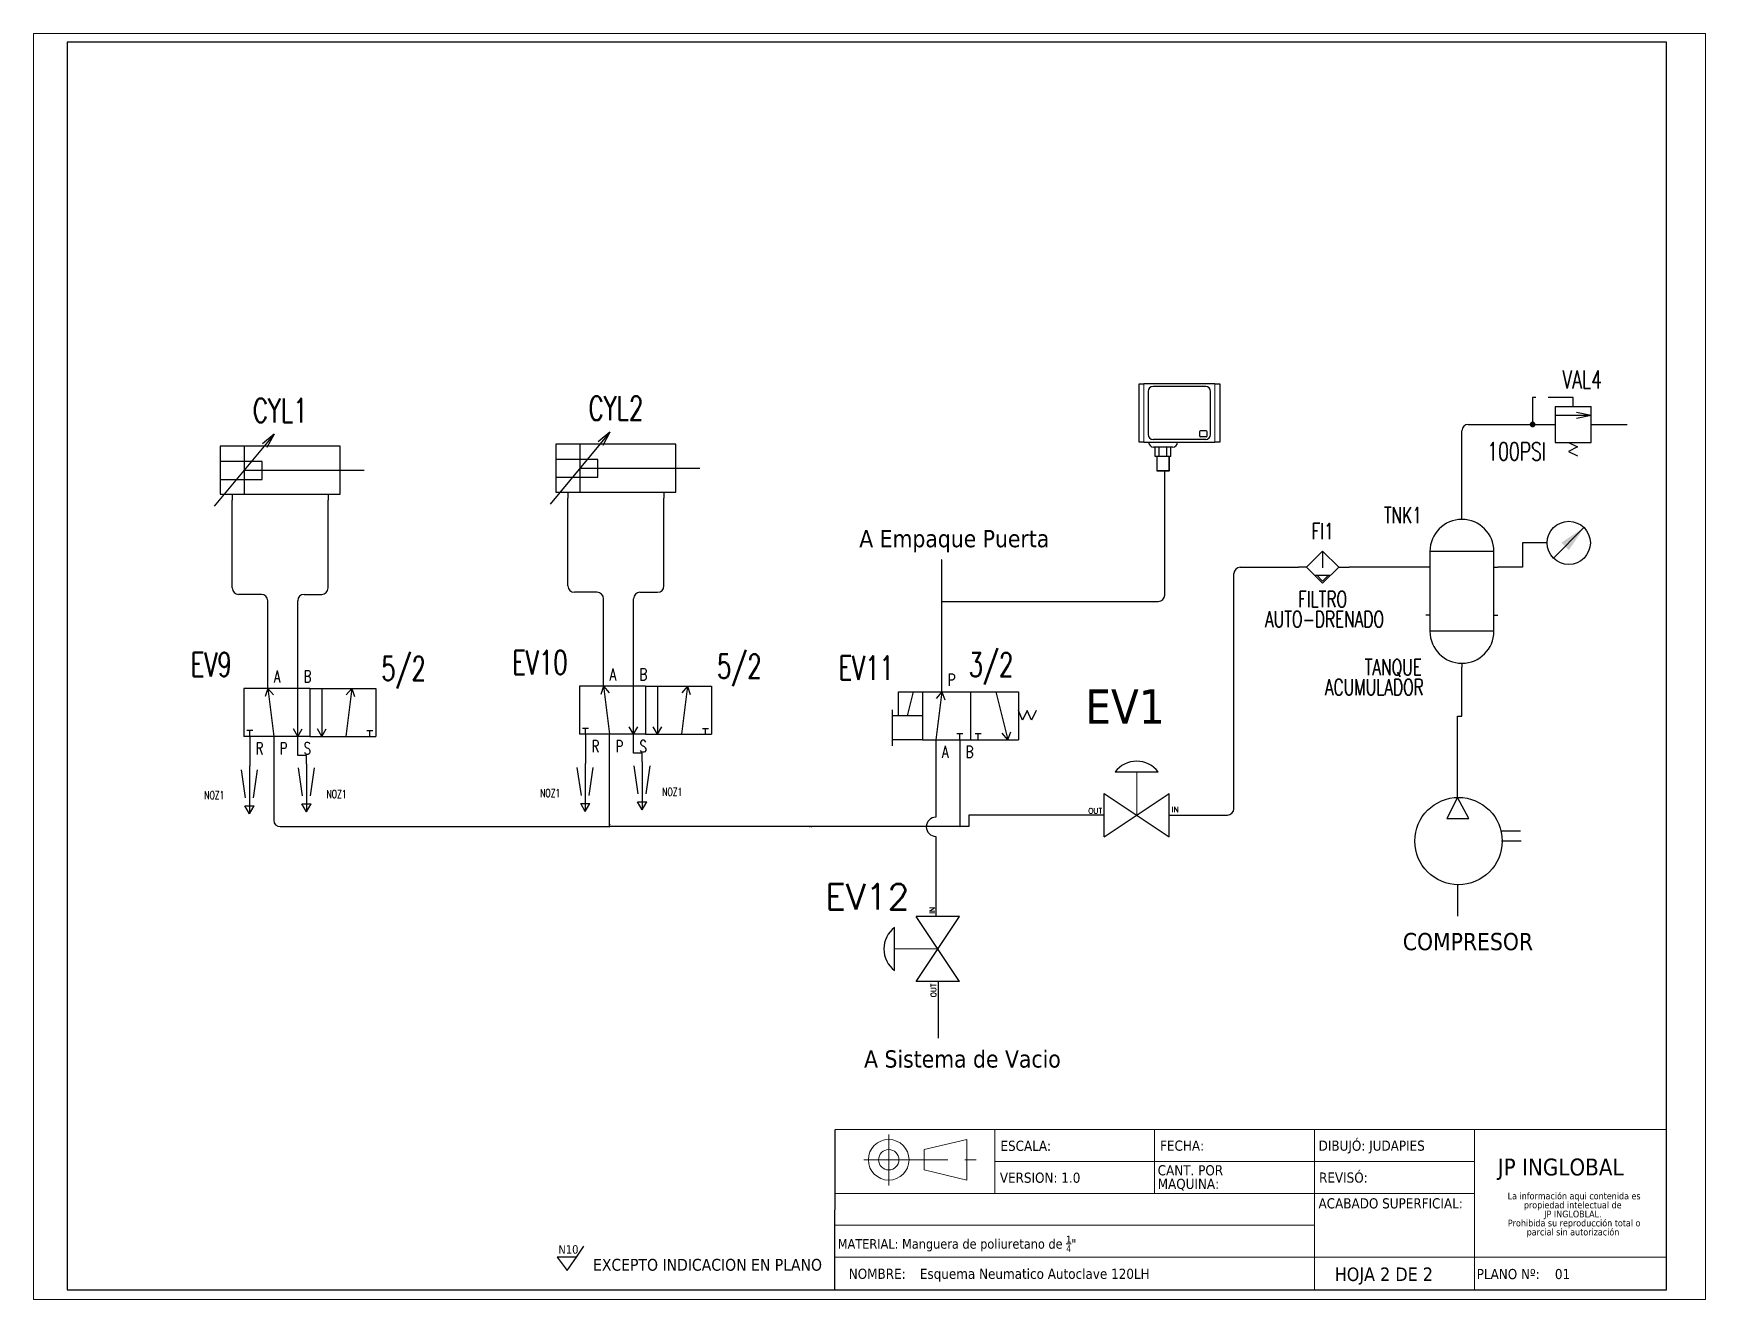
# Paper-space layout 'Layout1' of a CAD drawing. Header units: millimetres. Extents: x 0 to 257, y 1 to 195.
# The model-space entities are those that its viewports show. They can reach past a viewport. Long polylines and large blocks are cut down to what shows.
import ezdxf
from ezdxf.enums import TextEntityAlignment as Align

# ---------------------------------------------------------------- set-up
doc = ezdxf.new("R2010")
doc.units = ezdxf.units.MM
for name, pattern in [('CENTERX2', [20.32, 12.7, -2.54, 2.54, -2.54]), ('DASHED', [0.1875, 0.125, -0.0625]), ('PHANTOM', [12.7, 6.35, -1.27, 1.27, -1.27, 1.27, -1.27])]:
    doc.linetypes.add(name, pattern=pattern)
for name, color, linetype in [('CONTORNO', 179, 'Continuous'), ('DESC', 250, 'Continuous'), ('SYMS', 7, 'Continuous'), ('TAGS', 250, 'Continuous'), ('TERMS', 123, 'Continuous'), ('WIRENO', 250, 'Continuous'), ('WIRES', 7, 'Continuous')]:
    doc.layers.add(name, color=color, linetype=linetype)
doc.styles.add('SLDTEXTSTYLE0', font='tahoma.ttf')
doc.styles.add('SLDTEXTSTYLE1', font='tahomabd.ttf')
doc.styles.get("Standard").update_dxf_attribs({"font": 'tahoma.ttf'})
doc.styles.add('WD', font='romans.shx')

psp = doc.layouts.get("Layout1")

msp = doc.modelspace()

# ---------------------------------------------------------------- texts
at = {"attachment_point": 1}
for s, width, insert, char_height in [('\\A1;A Empaque Puerta', 37.3795, (138.83, 128.77), 2.7), ('\\A1;EV1', 4.8749, (174.15, 103.87), 5.4), ('\\A1;COMPRESOR', 35.722, (223.79, 65.78), 2.7), ('\\A1;A Sistema de Vacio', 35.722, (139.58, 47.43), 2.7)]:
    msp.add_mtext_dynamic_manual_height_columns(s, width=width, gutter_width=1, heights=[0], dxfattribs=dict(at, insert=insert, char_height=char_height))
at = {"insert": (133.47, 73.43), "char_height": 4, "attachment_point": 1, "style": 'WD'}
msp.add_mtext_dynamic_manual_height_columns('\\A1;EV12', width=4.8749, gutter_width=1, heights=[0], dxfattribs=at)
at = {"color": 7, "linetype": 'Continuous', "lineweight": 0, "attachment_point": 1, "style": 'SLDTEXTSTYLE0'}
for s, insert, char_height in [('ESCALA:', (160.9, 33.3), 1.587), ('FECHA:', (185.85, 33.32), 1.587), ('REVISÓ:', (210.7, 28.33), 1.587), ('VERSION: 1.0', (160.8, 28.31), 1.5875), ('\\A1;MATERIAL: Manguera de poliuretano de {\\H0.7x;\\S1/4;}"', (135.47, 18.43), 1.5), ('HOJA 2 DE 2', (213.16, 13.48), 2.1167), ('PLANO Nº:    01', (235.35, 13.25), 1.5875)]:
    msp.add_mtext(s, dxfattribs=dict(at, insert=insert, char_height=char_height))
at = {"color": 7, "linetype": 'Continuous', "lineweight": 0, "insert": (135.6, 13.29), "char_height": 1.5875, "width": 77.536, "attachment_point": 1, "style": 'SLDTEXTSTYLE0'}
msp.add_mtext('\\pi-4.7625,l6.35,t12.7;NOMBRE:^IEsquema Neumatico Autoclave 120LH', dxfattribs=at)
at = {"layer": 'CONTORNO', "color": 7, "style": 'SLDTEXTSTYLE0'}
for s, insert, char_height, attachment_point in [('DIBUJÓ: JUDAPIES', (210.63, 33.32), 1.5875, 1), ('ACABADO SUPERFICIAL:', (210.62, 24.3), 1.5875, 1), ('EXCEPTO INDICACION EN PLANO', (133, 14.83), 1.8521, 3)]:
    msp.add_mtext(s, dxfattribs=dict(at, insert=insert, char_height=char_height, attachment_point=attachment_point))
at = {"layer": 'CONTORNO', "attachment_point": 1}
for s, insert, char_height, style in [('JP INGLOBAL', (238.63, 30.51), 2.6458, 'SLDTEXTSTYLE1'), ('N10', (91.78, 16.96), 1.323, 'SLDTEXTSTYLE0')]:
    msp.add_mtext(s, dxfattribs=dict(at, insert=insert, char_height=char_height, style=style))

# ---------------------------------------------------------------- blocks, each defined once
blk = doc.blocks.new('SW_NOTE_2')
at = {"layer": 'CONTORNO', "color": 0, "char_height": 1.0583, "attachment_point": 2, "style": 'SLDTEXTSTYLE0'}
for s, insert in [('La información aqui contenida es ', (10.29, 1.34)), ('propiedad intelectual de', (10.08, -0.07)), ('JP INGLOBLAL.', (10.1, -1.48)), ('Prohibida su reproducción total o ', (10.3, -2.89)), ('parcial sin autorización', (10.12, -4.3))]:
    blk.add_mtext(s, dxfattribs=dict(at, insert=insert))
blk = doc.blocks.new('SW_NOTE_4')
at = {"color": 0, "linetype": 'Continuous', "lineweight": 0, "char_height": 1.587, "attachment_point": 1, "style": 'SLDTEXTSTYLE0'}
for s, insert in [('CANT. POR ', (0, 2.02)), ('MAQUINA:', (0, -0.1))]:
    blk.add_mtext(s, dxfattribs=dict(at, insert=insert))
blk = doc.blocks.new('VVL1_5WAY_2POS')
for p, q in [((0.2187, 0), (-0.125, 0)), ((-0.125, 0), (-0.125, -0.25)), ((0, 0), (-0.0144, -0.0426)), ((0, 0), (0.0312, -0.25)), ((0, 0), (0.0297, -0.0338)), ((0.2187, 0), (0.5625, 0)), ((0.1562, -0.25), (0.1562, 0)), ((0.2187, 0), (0.2187, -0.25)), ((0.2812, 0), (0.2812, -0.25)), ((0.4375, 0), (0.4062, -0.25)), ((0.4375, 0), (0.4078, -0.0338)), ((0.4375, 0), (0.4519, -0.0426)), ((0.5625, 0), (0.5625, -0.25)), ((0.2187, -0.25), (-0.125, -0.25)), ((-0.0783, -0.219), (-0.1092, -0.219)), ((-0.0938, -0.25), (-0.0938, -0.219)), ((0.1562, -0.25), (0.1343, -0.2107)), ((0.1562, -0.25), (0.1793, -0.2114)), ((0.2187, -0.25), (0.5625, -0.25)), ((0.2812, -0.25), (0.2593, -0.2107)), ((0.2812, -0.25), (0.3043, -0.2114)), ((0.5158, -0.219), (0.5467, -0.219)), ((0.5312, -0.25), (0.5312, -0.219))]:
    blk.add_line(p, q)
at = {"style": 'WD', "width": 0.7}
for tag, p, height in [('DESC1', (0.75, 0.5), 0.125), ('DESC2', (0.75, 0.3438), 0.125), ('DESC3', (0.75, 0.1875), 0.125), ('TERM01', (0.0312, 0.0312), 0.0625), ('TERM02', (0.1875, 0.0312), 0.0625), ('TERM03', (0.3125, 0.0312), 0.0625), ('TERM04', (0.4688, 0.0312), 0.0625), ('WDTAGALT', (0.75, 0.0312), 0.125), ('TERM05', (-0.0625, -0.3438), 0.0625), ('TERM06', (0.0625, -0.3438), 0.0625), ('TERM07', (0.1875, -0.3438), 0.0625), ('TERM08', (0.3125, -0.3438), 0.0625), ('TERM09', (0.4375, -0.3438), 0.0625), ('TERM10', (0.5625, -0.3438), 0.0625)]:
    blk.add_attdef(tag, p, '', height=height, dxfattribs=at)
for tag, p in [('INST', (-0.1875, 0.375)), ('LOC', (-0.1875, 0.2187)), ('TAG1', (-0.1875, 0.0625)), ('RATING1', (-0.1875, -0.4375))]:
    blk.add_attdef(tag, text='', height=0.125, dxfattribs=at).set_placement(p, align=Align.RIGHT)
at = {"style": 'WD'}
for tag, p, height, flags in [('X2TERM01', (0, 0), 0.005, 1), ('WDTYPE', (0.0625, 0.0625), 0.01, 1), ('X2TERM02', (0.1562, 0), 0.005, 1), ('X2TERM03', (0.2812, 0), 0.005, 1), ('X2TERM04', (0.4375, 0), 0.005, 1), ('WDBLKNAM', (0.499, -0.0625), 0.01, 9), ('FAMILY', (0.5, -0.0938), 0.005, 9), ('X8TERM05', (-0.0938, -0.25), 0.005, 1), ('X8TERM06', (0.0312, -0.25), 0.005, 1), ('X8TERM07', (0.1562, -0.25), 0.005, 1), ('X8TERM08', (0.2812, -0.25), 0.005, 1), ('X8TERM09', (0.4062, -0.25), 0.005, 1), ('X8TERM10', (0.5312, -0.25), 0.005, 1)]:
    blk.add_attdef(tag, p, '', height=height, dxfattribs=dict(at, flags=flags))
at = {"linetype": 'Continuous', "style": 'WD', "flags": 9}
for tag, p in [('CAT', (0.5, -0.125)), ('MFG', (0.5, -0.1562)), ('ASSYCODE', (0.5, -0.1875))]:
    blk.add_attdef(tag, p, '', height=0.005, dxfattribs=at)
at = {"style": 'WD'}
blk.add_attdef('XREF', (0.5625, -0.4375), '', height=0.0625, dxfattribs=at)
blk = doc.blocks.new('VCY1_DBL_VAR_CUSH')
for p, q in [((0.2185, 0.3438), (-0.0935, -0.0313)), ((0.5625, 0.2812), (-0.0625, 0.2812)), ((-0.0625, 0.2812), (-0.0625, 0.0312)), ((0.0625, 0.2812), (0.0625, 0.0312)), ((0.2185, 0.3438), (0.1579, 0.2947)), ((0.2185, 0.3438), (0.1813, 0.2752)), ((0.5625, 0.0312), (0.5625, 0.2812)), ((0.156, 0.2027), (-0.0625, 0.2027)), ((0.156, 0.1092), (0.156, 0.2027)), ((-0.0625, 0.1092), (0.156, 0.1092)), ((0.0625, 0.1562), (0.6875, 0.1562)), ((-0.0625, 0.0312), (0.5625, 0.0312)), ((0, 0.0312), (0, 0)), ((0.5, 0.0312), (0.5, 0))]:
    blk.add_line(p, q)
at = {"style": 'WD', "width": 0.7}
for tag, p in [('INST', (0.25, 0.7188)), ('LOC', (0.25, 0.5625)), ('TAG1', (0.25, 0.4062))]:
    blk.add_attdef(tag, text='', height=0.125, dxfattribs=at).set_placement(p, align=Align.CENTER)
for tag, p in [('DESC1', (-0.1562, 0.1562)), ('DESC2', (-0.1562, 0)), ('DESC3', (-0.1562, -0.1562)), ('WDTAGALT', (-0.1562, -0.3125))]:
    blk.add_attdef(tag, text='', height=0.125, dxfattribs=at).set_placement(p, align=Align.RIGHT)
at = {"style": 'WD'}
for tag, p, height, flags in [('WDBLKNAM', (0.3796, 0.2812), 0.01, 9), ('FAMILY', (0.3965, 0.2511), 0.01, 9), ('X8TERM01', (0, 0), 0.005, 1), ('WDTYPE', (0.0625, 0.0625), 0.01, 1), ('X8TERM02', (0.5, 0), 0.005, 1)]:
    blk.add_attdef(tag, p, '', height=height, dxfattribs=dict(at, flags=flags))
blk.add_attdef('XREF', (0.6562, 0.2188), '', height=0.0625, dxfattribs=at)
at = {"linetype": 'Continuous', "style": 'WD', "flags": 9}
for tag, p in [('ASSYCODE', (0.4218, 0.1701)), ('MFG', (0.4196, 0.1875)), ('CAT', (0.4215, 0.2069))]:
    blk.add_attdef(tag, text='', height=0.01, dxfattribs=at).set_placement(p, align=Align.CENTER)
at = {"style": 'WD', "width": 0.7}
for tag, p, height in [('RATING1', (0.6875, 0), 0.125), ('TERM01', (0.0312, -0.0938), 0.0625), ('TERM02', (0.5312, -0.0938), 0.0625)]:
    blk.add_attdef(tag, p, '', height=height, dxfattribs=at)
blk = doc.blocks.new('VNZ1_NOZEL')
for p, q in [((0, 0), (0, -0.75)), ((-0.062, -0.5), (-0.125, -0.062)), ((0.062, -0.5), (0.125, -0.062)), ((-0.072, -0.625), (0.072, -0.625)), ((0, -0.75), (-0.072, -0.625)), ((0, -0.75), (0.072, -0.625))]:
    blk.add_line(p, q)
at = {"style": 'WD'}
for tag, p, height, flags in [('X2TERM01', (0, 0), 0.005, 1), ('WDTYPE', (0.062, 0.062), 0.01, 1), ('WDBLKNAM', (-0.22, -0.563), 0.01, 9), ('FAMILY', (-0.219, -0.594), 0.01, 9)]:
    blk.add_attdef(tag, p, '', height=height, dxfattribs=dict(at, flags=flags))
at = {"style": 'WD', "width": 0.7}
for tag, p, height in [('TERM01', (0.031, 0.031), 0.0625), ('INST', (0.312, -0.219), 0.125), ('LOC', (0.312, -0.375), 0.125), ('TAG1', (0.312, -0.531), 0.125), ('RATING1', (0.094, -0.875), 0.125)]:
    blk.add_attdef(tag, p, '', height=height, dxfattribs=at)
for tag, p in [('DESC1', (-0.281, -0.219)), ('DESC2', (-0.267, -0.375)), ('DESC3', (-0.267, -0.531)), ('WDTAGALT', (-0.267, -0.688))]:
    blk.add_attdef(tag, text='', height=0.125, dxfattribs=at).set_placement(p, align=Align.RIGHT)
at = {"linetype": 'Continuous', "style": 'WD', "flags": 9}
for tag, p in [('ASSYCODE', (-0.219, -0.688)), ('CAT', (-0.219, -0.625)), ('MFG', (-0.219, -0.656))]:
    blk.add_attdef(tag, p, '', height=0.01, dxfattribs=at)
at = {"style": 'WD'}
blk.add_attdef('XREF', (0.156, -0.688), '', height=0.0625, dxfattribs=at)
blk = doc.blocks.new('HTK1_AIR_TNK')
for p, q in [((0, 1.125), (0, 1.156)), ((-0.25, 0.875), (0.25, 0.875)), ((-0.25, 0.874), (-0.25, 0.25)), ((0.25, 0.25), (0.25, 0.874)), ((-0.25, 0.75), (-0.281, 0.75)), ((0.25, 0.75), (0.281, 0.75)), ((-0.25, 0.375), (-0.281, 0.375)), ((0.25, 0.375), (0.281, 0.375)), ((0.25, 0.25), (-0.25, 0.25)), ((0, 0), (0, -0.031))]:
    blk.add_line(p, q)
for centre, start, end in [((0, 0.874), 0, 180), ((0, 0.25), 180, 360)]:
    blk.add_arc(centre, 0.25, start, end)
at = {"style": 'WD', "width": 0.7}
for tag, height, p in [('INST', 0.125, (-0.312, 1.406)), ('LOC', 0.125, (-0.312, 1.25)), ('TAG1', 0.125, (-0.312, 1.094)), ('TERM06', 0.0625, (-0.312, 0.781)), ('TERM05', 0.0625, (-0.312, 0.406)), ('DESC1', 0.125, (-0.312, -0.094)), ('DESC2', 0.125, (-0.298, -0.25)), ('DESC3', 0.125, (-0.298, -0.406)), ('WDTAGALT', 0.125, (-0.298, -0.562))]:
    blk.add_attdef(tag, text='', height=height, dxfattribs=at).set_placement(p, align=Align.RIGHT)
for tag, p, height in [('TERM01', (0.031, 1.156), 0.0625), ('TERM02', (0.312, 0.781), 0.0625), ('TERM03', (0.312, 0.406), 0.0625), ('RATING1', (0.312, 0.094), 0.125), ('TERM04', (0.031, -0.094), 0.0625)]:
    blk.add_attdef(tag, p, '', height=height, dxfattribs=at)
at = {"style": 'WD'}
for tag, p, height, flags in [('X2TERM01', (0, 1.156), 0.005, 1), ('X4TERM06', (-0.281, 0.75), 0.005, 1), ('X1TERM02', (0.281, 0.75), 0.005, 1), ('X4TERM05', (-0.281, 0.375), 0.005, 1), ('X1TERM03', (0.281, 0.375), 0.005, 1), ('WDTYPE', (0.062, 0.062), 0.01, 1), ('WDBLKNAM', (0.33, 0), 0.01, 9), ('X8TERM04', (0, -0.031), 0.005, 1), ('FAMILY', (0.332, -0.018), 0.01, 9)]:
    blk.add_attdef(tag, p, '', height=height, dxfattribs=dict(at, flags=flags))
blk.add_attdef('XREF', (0.469, 0), '', height=0.0625, dxfattribs=at)
at = {"linetype": 'Continuous', "style": 'WD', "flags": 9}
for tag, p in [('ASSYCODE', (0.357, -0.099)), ('MFG', (0.355, -0.082)), ('CAT', (0.357, -0.062))]:
    blk.add_attdef(tag, text='', height=0.01, dxfattribs=at).set_placement(p, align=Align.CENTER)
blk = doc.blocks.new('COMPRESOR')
at = {"layer": 'WIRENO'}
for p, q in [((210.79, 124.1), (210.79, 129.04)), ((210.78, 124.02), (209.09, 120.74)), ((212.57, 120.74), (210.78, 124.02)), ((210.78, 124.02), (210.78, 124.02)), ((209.09, 120.74), (212.57, 120.74)), ((217.51, 118.82), (220.61, 118.82)), ((217.65, 117.24), (220.74, 117.24)), ((210.86, 105.46), (210.86, 110.4))]:
    blk.add_line(p, q, dxfattribs=at)
blk.add_circle((210.94, 117.2), 6.82, dxfattribs=at)
blk = doc.blocks.new('HME1_PRESS_M')
blk.add_line((0.0361, -0.0879), (0.2129, 0.0889))
blk.add_circle((0.125, 0), 0.125)
blk.add_solid([(0.0821, 0.0015), (0.1255, -0.0419), (0.2129, 0.0889)])
at = {"style": 'WD', "width": 0.7}
for tag, p in [('INST', (0.125, 0.5)), ('LOC', (0.125, 0.3438)), ('TAG1', (0.125, 0.1875)), ('DESC1', (0.125, -0.3438)), ('DESC2', (0.125, -0.5)), ('DESC3', (0.125, -0.6562)), ('WDTAGALT', (0.125, -0.8125))]:
    blk.add_attdef(tag, text='', height=0.125, dxfattribs=at).set_placement(p, align=Align.CENTER)
blk.add_attdef('TERM01', text='', height=0.0625, dxfattribs=at).set_placement((-0.0322, 0.0313), align=Align.RIGHT)
at = {"style": 'WD'}
for tag, p, height, flags in [('X4TERM01', (0, 0), 0.005, 1), ('WDTYPE', (0.0625, 0.0625), 0.01, 1), ('WDBLKNAM', (0.1342, 0.0008), 0.01, 9), ('X1TERM02', (0.248, 0), 0.005, 1), ('FAMILY', (0.1303, -0.0348), 0.01, 9)]:
    blk.add_attdef(tag, p, '', height=height, dxfattribs=dict(at, flags=flags))
at = {"style": 'WD', "width": 0.7}
for tag, p, height in [('TERM02', (0.2803, 0.0313), 0.0625), ('RATING1', (0.2812, -0.1875), 0.125)]:
    blk.add_attdef(tag, p, '', height=height, dxfattribs=at)
at = {"style": 'WD'}
blk.add_attdef('XREF', text='', height=0.0625, dxfattribs=at).set_placement((-0.0312, -0.125), align=Align.RIGHT)
at = {"linetype": 'Continuous', "style": 'WD', "flags": 9}
for tag, p in [('MFG', (0.1283, -0.0855)), ('ASSYCODE', (0.1305, -0.1028)), ('CAT', (0.1303, -0.066))]:
    blk.add_attdef(tag, p, '', height=0.01, dxfattribs=at)
blk = doc.blocks.new('WDDOT')
for radius in [0.03, 0.0187, 0.00929]:
    blk.add_circle((0, 0), radius)
blk = doc.blocks.new('VVL1_3WAY_NC_SOL_SPG_RTRN')
for p, q in [((-0.2263, 0), (-0.1013, 0)), ((-0.2263, -0.125), (-0.2263, 0)), ((-0.1785, -0.125), (-0.1473, 0)), ((-0.1013, 0), (0.3987, 0)), ((-0.1013, 0), (-0.1013, -0.25)), ((0, 0), (-0.0312, -0.25)), ((0, 0), (-0.029, -0.0344)), ((0, 0), (0.0153, -0.0423)), ((0.1487, 0), (0.1487, -0.25)), ((0.2812, 0), (0.3438, -0.25)), ((0.3987, 0), (0.3987, -0.25)), ((-0.2573, -0.2815), (-0.2573, -0.094)), ((-0.1013, -0.125), (-0.2573, -0.125)), ((0.4205, -0.1475), (0.3987, -0.098)), ((0.4449, -0.098), (0.4205, -0.1475)), ((0.4674, -0.1471), (0.4449, -0.098)), ((0.4914, -0.098), (0.4674, -0.1471)), ((-0.1013, -0.25), (-0.2573, -0.25)), ((-0.1013, -0.25), (0.3987, -0.25)), ((0.1092, -0.219), (0.0783, -0.219)), ((0.0938, -0.25), (0.0938, -0.219)), ((0.2046, -0.219), (0.1736, -0.219)), ((0.1891, -0.25), (0.1891, -0.219)), ((0.3438, -0.25), (0.3148, -0.2156)), ((0.3438, -0.25), (0.3591, -0.2077))]:
    blk.add_line(p, q)
at = {"style": 'WD', "width": 0.7}
for tag, p, height in [('DESC1', (0.5938, 0.5312), 0.125), ('DESC2', (0.5938, 0.375), 0.125), ('DESC3', (0.5938, 0.2188), 0.125), ('WDTAGALT', (0.5938, 0.0625), 0.125), ('TERM01', (0.0312, 0.0312), 0.0625), ('TERM02', (0.3125, 0.0312), 0.0625), ('TERM08', (0.5312, -0.1562), 0.0625), ('RATING1', (0.6562, -0.3125), 0.125), ('TERM03', (0, -0.3438), 0.0625), ('TERM04', (0.125, -0.3438), 0.0625), ('TERM05', (0.2188, -0.3438), 0.0625), ('TERM06', (0.375, -0.3438), 0.0625)]:
    blk.add_attdef(tag, p, '', height=height, dxfattribs=at)
for tag, height, p in [('INST', 0.125, (-0.25, 0.375)), ('LOC', 0.125, (-0.25, 0.2188)), ('TAG1', 0.125, (-0.25, 0.0625)), ('TERM07', 0.0625, (-0.3125, -0.1562))]:
    blk.add_attdef(tag, text='', height=height, dxfattribs=at).set_placement(p, align=Align.RIGHT)
at = {"style": 'WD'}
for tag, p, height, flags in [('X2TERM01', (0, 0), 0.005, 1), ('WDTYPE', (0.0625, 0.0625), 0.01, 1), ('X2TERM02', (0.2812, 0), 0.005, 1), ('WDBLKNAM', (-0.0635, -0.0312), 0.01, 9), ('FAMILY', (-0.0625, -0.0625), 0.01, 9), ('X8TERM03', (-0.0312, -0.25), 0.005, 1), ('X8TERM04', (0.0938, -0.25), 0.005, 1), ('X8TERM05', (0.1875, -0.25), 0.005, 1), ('X8TERM06', (0.3438, -0.25), 0.005, 1)]:
    blk.add_attdef(tag, p, '', height=height, dxfattribs=dict(at, flags=flags))
at = {"linetype": 'Continuous', "style": 'WD', "flags": 9}
for tag, p in [('CAT', (-0.0625, -0.0938)), ('ASSYCODE', (-0.0625, -0.1562)), ('MFG', (-0.0625, -0.125))]:
    blk.add_attdef(tag, p, '', height=0.01, dxfattribs=at)
at = {"style": 'WD'}
blk.add_attdef('XREF', text='', height=0.0625, dxfattribs=at).set_placement((-0.0938, -0.375), align=Align.RIGHT)
blk = doc.blocks.new('HGVA1_DIAPHRAGM_VALVE2')
at = {"color": 7, "linetype": 'Continuous', "lineweight": 0, "ltscale": 3.2258}
for p, q in [((-0.25, 0.5), (0.25, 0.5)), ((0, 0), (0, 0.5))]:
    blk.add_line(p, q, dxfattribs=at)
for p, q in [((-0.375, -0.25), (-0.375, 0.25)), ((-0.375, -0.25), (0.375, 0.25)), ((-0.375, 0.25), (0.375, -0.25)), ((0.375, -0.25), (0.375, 0.25))]:
    blk.add_line(p, q)
at = {"ltscale": 25.4, "flags": 128}
blk.add_lwpolyline([(0.25, 0.5, 0.5), (-0.25, 0.5)], format="xyb", close=True, dxfattribs=at)
at = {"style": 'WD', "flags": 1}
for tag, p in [('INST', (-0.469, 0.748)), ('LOC', (-0.469, 0.587)), ('TAG1', (-0.469, 0.378))]:
    blk.add_attdef(tag, text='', height=0.125, dxfattribs=at).set_placement(p, align=Align.RIGHT)
at = {"style": 'WD'}
blk.add_attdef('XREF', text='', height=0.0625, rotation=0.0625, dxfattribs=at).set_placement((0.518, 0.271), align=Align.TOP_CENTER)
blk.add_attdef('TERM01', text='', height=0.0625, dxfattribs=at).set_placement((-0.399, 0.018), align=Align.RIGHT)
for tag, p, height in [('X4TERM01', (-0.375, 0), 0.005), ('X1TERM02', (0.375, 0), 0.005), ('TERM02', (0.406, 0.036), 0.0625), ('RATING1', (0.388, -0.162), 0.125), ('DESC1', (0.388, -0.378), 0.125), ('DESC2', (0.388, -0.562), 0.125), ('DESC3', (0.388, -0.752), 0.125), ('WDTAGALT', (0.388, -0.907), 0.125)]:
    blk.add_attdef(tag, p, '', height=height, dxfattribs=at)
at = {"style": 'WD', "flags": 1}
for tag, p in [('WDTYPE', (-0.154, -0.127)), ('FAMILY', (-0.143, -0.17)), ('CAT', (-0.143, -0.215)), ('MFG', (-0.141, -0.246)), ('ASSYCODE', (-0.113, -0.275))]:
    blk.add_attdef(tag, text='', height=0.01, dxfattribs=at).set_placement(p, align=Align.CENTER)
blk = doc.blocks.new('HFI1_AUTO_DRAIN')
for p, q in [((0.062, 0), (0, 0)), ((0.062, 0), (0.187, -0.125)), ((0.187, 0.125), (0.062, 0)), ((0.313, 0), (0.187, 0.125)), ((0.313, 0), (0.375, 0)), ((0.125, -0.063), (0.25, -0.063)), ((0.141, -0.063), (0.187, -0.109)), ((0.187, -0.125), (0.313, 0)), ((0.187, -0.109), (0.234, -0.063))]:
    blk.add_line(p, q)
at = {"linetype": 'DASHED'}
blk.add_line((0.187, 0.125), (0.187, -0.063), dxfattribs=at)
at = {"style": 'WD', "width": 0.7}
for tag, p in [('INST', (0.182, 0.531)), ('LOC', (0.182, 0.375)), ('TAG1', (0.187, 0.219)), ('DESC1', (0.187, -0.313)), ('DESC2', (0.202, -0.469)), ('DESC3', (0.202, -0.625)), ('WDTAGALT', (0.202, -0.781))]:
    blk.add_attdef(tag, text='', height=0.125, dxfattribs=at).set_placement(p, align=Align.CENTER)
blk.add_attdef('TERM01', text='', height=0.0625, dxfattribs=at).set_placement((0.031, 0.031), align=Align.RIGHT)
at = {"style": 'WD'}
for tag, p, height, flags in [('X4TERM01', (0, 0), 0.005, 1), ('WDBLKNAM', (0.177, 0.063), 0.01, 9), ('FAMILY', (0.176, 0.044), 0.01, 9), ('X1TERM02', (0.375, 0), 0.005, 1)]:
    blk.add_attdef(tag, p, '', height=height, dxfattribs=dict(at, flags=flags))
at = {"flags": 1}
blk.add_attdef('WDTYPE', (0.062, 0.062), '', height=0.01, dxfattribs=at)
at = {"linetype": 'Continuous', "style": 'WD', "flags": 9}
for tag, p in [('CAT', (0.201, 0)), ('ASSYCODE', (0.201, -0.037)), ('MFG', (0.199, -0.019))]:
    blk.add_attdef(tag, text='', height=0.01, dxfattribs=at).set_placement(p, align=Align.CENTER)
at = {"style": 'WD', "width": 0.7}
for tag, p, height in [('TERM02', (0.343, 0.031), 0.0625), ('RATING1', (0.344, -0.156), 0.125)]:
    blk.add_attdef(tag, p, '', height=height, dxfattribs=at)
blk.add_attdef('XREF', text='', height=0.0625).set_placement((0.062, -0.125), align=Align.RIGHT)
blk = doc.blocks.new('HVL1_V_MAX_PRESS')
at = {"linetype": 'DASHED'}
for p, q in [((0.2107, 0.1406), (0, 0.1406)), ((0, 0.1406), (0, 0)), ((0.2107, 0.094), (0.2107, 0.1406))]:
    blk.add_line(p, q, dxfattribs=at)
for p, q in [((0.117, 0.094), (0.117, -0.0935)), ((0.117, 0.094), (0.3045, 0.094)), ((0.3045, -0.0935), (0.3045, 0.094)), ((0, 0), (0.117, 0)), ((0.3047, 0.0469), (0.2282, 0.0621)), ((0.3047, 0.0469), (0.2282, 0.0317)), ((0.3045, 0), (0.492, 0)), ((0.117, -0.0935), (0.3045, -0.0935)), ((0.1875, -0.0938), (0.2344, -0.1174)), ((0.2344, -0.1174), (0.1875, -0.1406)), ((0.1875, -0.1406), (0.2344, -0.1643))]:
    blk.add_line(p, q)
at = {"const_width": 0.015}
blk.add_lwpolyline([(-0.0075, 0, 1), (0.0075, 0, 1)], format="xyb", close=True, dxfattribs=at)
blk.add_lwpolyline([(0.3047, 0.0469), (0.1172, 0.0469), (0.1172, 0.0469)])
at = {"style": 'WD', "width": 0.7}
for tag, height, p in [('INST', 0.0938, (0.2578, 0.4219)), ('LOC', 0.0938, (0.2578, 0.3047)), ('TAG1', 0.0938, (0.2578, 0.1875)), ('TERM03', 0.0469, (0.2109, -0.2344))]:
    blk.add_attdef(tag, text='', height=height, dxfattribs=at).set_placement(p, align=Align.CENTER)
blk.add_attdef('XREF', text='', height=0.0625).set_placement((-0.0258, 0.1499), align=Align.RIGHT)
for tag, height, p in [('TERM01', 0.0469, (-0.0234, 0.0234)), ('DESC1', 0.0938, (0.0703, -0.1875)), ('DESC2', 0.0938, (0.0703, -0.3047)), ('DESC3', 0.0938, (0.0703, -0.4219)), ('WDTAGALT', 0.0938, (0.0701, -0.5461))]:
    blk.add_attdef(tag, text='', height=height, dxfattribs=at).set_placement(p, align=Align.RIGHT)
at = {"style": 'WD'}
for tag, p, height, flags in [('X4TERM01', (0, 0), 0.00375, 1), ('X1TERM02', (0.4922, 0), 0.00375, 1), ('WDBLKNAM', (0.3982, -0.194), 0.0075, 9), ('FAMILY', (0.3984, -0.2109), 0.0075, 9)]:
    blk.add_attdef(tag, p, '', height=height, dxfattribs=dict(at, flags=flags))
at = {"flags": 1}
blk.add_attdef('WDTYPE', (0.07, 0.0625), '', height=0.01, dxfattribs=at)
at = {"style": 'WD', "width": 0.7}
for tag, p, height in [('TERM02', (0.4688, 0.0234), 0.0469), ('RATING1', (0.3516, -0.1641), 0.0938)]:
    blk.add_attdef(tag, p, '', height=height, dxfattribs=at)
at = {"linetype": 'Continuous', "style": 'WD', "flags": 9}
for tag, p in [('CAT', (0.3984, -0.2344)), ('MFG', (0.3984, -0.2578)), ('ASSYCODE', (0.3984, -0.2812))]:
    blk.add_attdef(tag, p, '', height=0.0075, dxfattribs=at)
blk = doc.blocks.new('presostato')
at = {"color": 7, "linetype": 'Continuous', "lineweight": 25}
for p, q in [((96.68, 85.74), (96.68, 90.32)), ((96.68, 90.32), (97.05, 90.32)), ((102.6, 90.32), (97.05, 90.32)), ((102.6, 90.32), (102.98, 90.32)), ((102.98, 90.32), (102.98, 85.74)), ((97.39, 89.72), (97.39, 86.34)), ((101.89, 90.09), (97.77, 90.09)), ((102.27, 86.34), (102.27, 89.72)), ((101.4, 86.55), (101.4, 86.25)), ((101.93, 86.63), (101.48, 86.63)), ((102, 86.25), (102, 86.55)), ((97.05, 85.74), (96.68, 85.74)), ((97.05, 85.74), (102.6, 85.74)), ((97.77, 85.97), (101.89, 85.97)), ((99.3, 85.37), (97.8, 85.37)), ((97.94, 84.62), (97.94, 85.37)), ((98.24, 84.62), (98.24, 85.37)), ((98.86, 84.62), (98.86, 85.37)), ((99.17, 84.62), (99.17, 85.37)), ((101.48, 86.18), (101.93, 86.18)), ((102.98, 85.74), (102.6, 85.74)), ((98.24, 84.62), (97.94, 84.62)), ((98.06, 84.62), (98.06, 83.53)), ((98.86, 84.62), (98.24, 84.62)), ((99.17, 84.62), (98.86, 84.62)), ((99.05, 83.53), (99.05, 84.62)), ((98.06, 83.53), (98.1, 83.49)), ((98.06, 83.53), (99.05, 83.53)), ((99.01, 83.49), (98.1, 83.49)), ((99.01, 83.49), (99.05, 83.53))]:
    blk.add_line(p, q, dxfattribs=at)
at = {"color": 8, "linetype": 'PHANTOM', "lineweight": 18}
for p, q in [((97.05, 90.32), (97.05, 85.74)), ((102.6, 85.74), (102.6, 90.32))]:
    blk.add_line(p, q, dxfattribs=at)
at = {"color": 7, "linetype": 'Continuous', "lineweight": 18}
for p, q in [((98.1, 83.49), (98.1, 84.62)), ((99.01, 83.49), (99.01, 84.62))]:
    blk.add_line(p, q, dxfattribs=at)
at = {"color": 7, "linetype": 'Continuous', "lineweight": 25}
for centre, radius, start, end in [((97.77, 89.72), 0.375, 90, 180), ((101.89, 89.72), 0.375, 0, 90), ((97.77, 86.34), 0.375, 180, 270), ((101.48, 86.55), 0.075, 90, 180), ((101.89, 86.34), 0.375, 270, 0), ((101.93, 86.55), 0.075, 0, 90), ((97.8, 85.74), 0.375, 180, 270), ((99.3, 85.74), 0.375, 270, 0), ((101.48, 86.25), 0.075, 180, 270), ((101.93, 86.25), 0.075, 270, 0)]:
    blk.add_arc(centre, radius, start, end, dxfattribs=at)

# ---------------------------------------------------------------- hatches: boundary and pattern name
at = {"layer": 'WIRENO'}
h = msp.add_hatch(dxfattribs=at)
h.set_pattern_fill('AR-CONC', color=256)
h.set_pattern_definition([(50, (-135.13, 26.59), (182.185, -15.94), [19.05, -209.55]), (355, (-135.13, 26.6), (-35.24, 191.06), [15.24, -167.64]), (100.45, (-119.95, 25.26), (146.94, 175.12), [16.19, -178.09]), (46.18, (-135.13, 77.4), (271.08, -42.04), [28.57, -314.32]), (96.64, (-112.54, 73.9), (237.4, 247.43), [24.29, -267.14]), (351.18, (-135.13, 77.4), (237.4, 247.43), [22.86, -251.46]), (21, (-109.73, 64.69), (151.614, -102.265), [19.05, -209.55]), (326, (-109.73, 64.7), (61.8, 184.19), [15.24, -167.64]), (71.45, (-97.1, 56.17), (213.42, 81.92), [16.19, -178.09]), (37.5, (-135.13, 26.59), (3.089, 84.555), [0, -165.608, 0, -170.18, 0, -168.275]), (7.5, (-135.13, 26.59), (66.82, 100.18), [0, -97.028, 0, -161.798, 0, -64.135]), (327.5, (-191.77, 26.59), (135.59, -5.729), [0, -63.5, 0, -198.12, 0, -262.89]), (317.5, (-217.17, 26.59), (148.13, 25.426), [0, -82.55, 0, -131.572, 0, -186.69])])
h.paths.add_polyline_path([(6.04, 219.76), (2.98, 219.76), (2.98, 221.25), (0.88, 219.16), (2.98, 217.05), (2.98, 218.26), (6.04, 218.26)])
h.paths.add_polyline_path([(-36.14, 149.05), (-39.21, 149.05), (-39.21, 150.55), (-41.3, 148.45), (-39.21, 146.35), (-39.21, 147.55), (-36.14, 147.55)])
h.paths.add_polyline_path([(-63.13, 165.85), (-64.63, 165.86), (-64.63, 162.79), (-66.13, 162.79), (-64.04, 160.69), (-61.93, 162.79), (-63.13, 162.79)])
h.paths.add_polyline_path([(-59.54, 130.73), (-60.74, 130.73), (-60.74, 133.79), (-62.24, 133.79), (-62.24, 130.73), (-63.74, 130.73), (-61.65, 128.63)])
h.paths.add_polyline_path([(-6.3, 128.32), (-8.41, 126.22), (-7.21, 126.22), (-7.21, 123.15), (-5.7, 123.15), (-5.7, 126.22), (-4.21, 126.22)])
h.paths.add_polyline_path([(71.8, 74.09), (69.7, 76.2), (69.7, 75), (66.64, 75), (66.64, 73.5), (69.7, 73.5), (69.7, 72)])
h.paths.add_polyline_path([(98.67, 123.07), (96.57, 120.98), (98.67, 118.87), (98.67, 120.07), (101.73, 120.07), (101.73, 121.57), (98.67, 121.57)])
h = msp.add_hatch(dxfattribs=at)
h.set_pattern_fill('AR-CONC', color=256, scale=0.5)
h.set_pattern_definition([(50, (94.65, 114.085), (91.09, -7.97), [9.525, -104.775]), (355, (94.65, 114.085), (-17.62, 95.53), [7.62, -83.82]), (100.45, (102.24, 113.42), (73.47, 87.56), [8.095, -89.045]), (46.18, (94.65, 139.49), (135.54, -21.02), [14.29, -157.16]), (96.64, (105.94, 137.73), (118.7, 123.71), [12.14, -133.57]), (351.18, (94.65, 139.49), (118.7, 123.71), [11.43, -125.73]), (21, (107.35, 133.135), (75.81, -51.13), [9.525, -104.775]), (326, (107.35, 133.135), (30.9, 92.09), [7.62, -83.82]), (71.45, (113.66, 128.87), (106.71, 40.96), [8.095, -89.045]), (37.5, (94.647, 114.085), (1.544, 42.278), [0, -82.804, 0, -85.09, 0, -84.1375]), (7.5, (94.647, 114.085), (33.41, 50.09), [0, -48.514, 0, -80.899, 0, -32.0675]), (327.5, (66.326, 114.085), (67.795, -2.864), [0, -31.75, 0, -99.06, 0, -131.445]), (317.5, (53.626, 114.085), (74.065, 12.713), [0, -41.275, 0, -65.786, 0, -93.345])])
h.paths.add_polyline_path([(138.11, 191.67), (141.17, 191.67), (141.18, 193.17), (138.11, 193.17), (138.11, 194.66), (136.01, 192.57), (138.11, 190.46)])
h = msp.add_hatch(dxfattribs=at)
h.set_pattern_fill('AR-CONC', color=256)
h.paths.add_polyline_path([(141.18, 193.17), (138.11, 193.17), (138.11, 194.66), (136.01, 192.57), (138.11, 190.46), (138.11, 191.67), (141.17, 191.67)])
h = msp.add_hatch(dxfattribs=at)
h.set_pattern_fill('ANGLE', color=256)
h.set_pattern_definition([(0, (66.6455, 28.312), (0, 6.985), [5.08, -1.905]), (90, (66.6455, 28.312), (-6.985, 4e-16), [5.08, -1.905])])
h.paths.add_polyline_path([(148.64, 178.36), (146.36, 178.36), (146.36, 177.38), (148.64, 177.38)])
h.paths.add_polyline_path([(148.64, 172.94), (146.36, 172.94), (146.36, 171.97), (148.64, 171.97)])
h = msp.add_hatch(dxfattribs=at)
h.set_pattern_fill('ANGLE', color=256)
h.set_pattern_definition([(0, (0, 0), (0, 6.985), [5.08, -1.905]), (90, (0, 0), (-6.985, 4e-16), [5.08, -1.905])])
h.paths.add_polyline_path([(213.99, 169.78, 1), (212.17, 169.78, 1)])
h = msp.add_hatch(dxfattribs=at)
h.set_pattern_fill('AR-CONC', color=256, scale=0.5)
h.set_pattern_definition([(50, (35.29, 88.97), (91.09, -7.97), [9.525, -104.775]), (355, (35.29, 88.97), (-17.62, 95.53), [7.62, -83.82]), (100.45, (42.88, 88.3), (73.47, 87.56), [8.095, -89.045]), (46.18, (35.29, 114.37), (135.54, -21.02), [14.29, -157.16]), (96.64, (46.59, 112.62), (118.7, 123.71), [12.14, -133.57]), (351.18, (35.3, 114.37), (118.7, 123.71), [11.43, -125.73]), (21, (47.99, 108.02), (75.81, -51.13), [9.525, -104.775]), (326, (47.99, 108.02), (30.9, 92.09), [7.62, -83.82]), (71.45, (54.31, 103.76), (106.71, 40.96), [8.095, -89.045]), (37.5, (35.293, 88.967), (1.544, 42.278), [0, -82.804, 0, -85.09, 0, -84.1375]), (7.5, (35.293, 88.967), (33.41, 50.09), [0, -48.514, 0, -80.899, 0, -32.0675]), (327.5, (6.972, 88.967), (67.795, -2.864), [0, -31.75, 0, -99.06, 0, -131.445]), (317.5, (-5.73, 88.97), (74.065, 12.713), [0, -41.275, 0, -65.786, 0, -93.345])])
h.paths.add_polyline_path([(81.44, 165.13), (81.44, 163.64), (83.53, 165.73), (81.44, 167.84), (81.44, 166.63), (78.37, 166.63), (78.37, 165.13)])
h = msp.add_hatch(dxfattribs=at)
h.set_pattern_fill('AR-CONC', color=256, scale=0.5)
h.set_pattern_definition([(50, (26.89, 57.81), (91.09, -7.97), [9.525, -104.775]), (355, (26.89, 57.81), (-17.62, 95.53), [7.62, -83.82]), (100.45, (34.485, 57.15), (73.47, 87.56), [8.095, -89.045]), (46.18, (26.89, 83.21), (135.54, -21.02), [14.29, -157.16]), (96.64, (38.19, 81.46), (118.7, 123.71), [12.14, -133.57]), (351.18, (26.9, 83.21), (118.7, 123.71), [11.43, -125.73]), (21, (39.59, 76.86), (75.81, -51.13), [9.525, -104.775]), (326, (39.59, 76.86), (30.9, 92.09), [7.62, -83.82]), (71.45, (45.91, 72.6), (106.71, 40.96), [8.095, -89.045]), (37.5, (26.894, 57.81), (1.544, 42.278), [0, -82.804, 0, -85.09, 0, -84.1375]), (7.5, (26.894, 57.81), (33.41, 50.09), [0, -48.514, 0, -80.899, 0, -32.0675]), (327.5, (-1.427, 57.81), (67.795, -2.864), [0, -31.75, 0, -99.06, 0, -131.445]), (317.5, (-14.13, 57.81), (74.065, 12.713), [0, -41.275, 0, -65.786, 0, -93.345])])
h.paths.add_polyline_path([(71.1, 134.1), (73.2, 136.2), (72, 136.2), (72, 139.26), (70.5, 139.26), (70.5, 136.2), (69, 136.2)])
h = msp.add_hatch(dxfattribs=at)
h.set_pattern_fill('AR-CONC', color=256)
h.paths.add_polyline_path([(101.3, 138.28), (101.3, 137.08), (98.24, 137.08), (98.24, 135.57), (101.31, 135.57), (101.31, 134.08), (103.4, 136.17)])
h.paths.add_polyline_path([(97.73, 116.8), (96.23, 116.8), (96.23, 113.73), (94.73, 113.73), (96.82, 111.64), (98.93, 113.73), (97.73, 113.73)])
h.paths.add_polyline_path([(121.65, 101.49), (119.55, 99.4), (121.65, 97.29), (121.65, 98.49), (124.72, 98.49), (124.72, 99.99), (121.65, 99.99)])
h.paths.add_polyline_path([(100.12, 84.73), (98.62, 84.73), (98.62, 81.67), (97.12, 81.67), (99.21, 79.57), (101.32, 81.67), (100.12, 81.67)])
h.paths.add_polyline_path([(204.83, 49.61), (204.83, 48.41), (201.77, 48.41), (201.77, 46.9), (204.83, 46.9), (204.83, 45.41), (206.93, 47.5)])
h.paths.add_polyline_path([(236.86, 94.98), (233.8, 94.98), (233.8, 96.48), (231.7, 94.39), (233.8, 92.28), (233.8, 93.48), (236.86, 93.48)])
h = msp.add_hatch(dxfattribs=at)
h.set_pattern_fill('AR-CONC', color=256, scale=0.5)
h.set_pattern_definition([(50, (52.46, 43.38), (91.09, -7.97), [9.525, -104.775]), (355, (52.46, 43.38), (-17.62, 95.53), [7.62, -83.82]), (100.45, (60.05, 42.714), (73.47, 87.56), [8.095, -89.045]), (46.18, (52.46, 68.78), (135.54, -21.02), [14.29, -157.16]), (96.64, (63.76, 67.03), (118.7, 123.71), [12.14, -133.57]), (351.18, (52.46, 68.78), (118.7, 123.71), [11.43, -125.73]), (21, (65.16, 62.43), (75.81, -51.13), [9.525, -104.775]), (326, (65.16, 62.43), (30.9, 92.09), [7.62, -83.82]), (71.45, (71.48, 58.17), (106.71, 40.96), [8.095, -89.045]), (37.5, (52.46, 43.38), (1.544, 42.278), [0, -82.804, 0, -85.09, 0, -84.1375]), (7.5, (52.46, 43.38), (33.41, 50.09), [0, -48.514, 0, -80.899, 0, -32.0675]), (327.5, (24.14, 43.38), (67.795, -2.864), [0, -31.75, 0, -99.06, 0, -131.445]), (317.5, (11.44, 43.38), (74.065, 12.713), [0, -41.275, 0, -65.786, 0, -93.345])])
h.paths.add_polyline_path([(95.92, 120.96), (98.99, 120.96), (98.99, 122.46), (95.92, 122.46), (95.92, 123.96), (93.83, 121.86), (95.92, 119.76)])
h = msp.add_hatch(dxfattribs=at)
h.set_pattern_fill('AR-CONC', color=256, scale=0.5)
h.set_pattern_definition([(50, (29.284, 25.75), (91.09, -7.97), [9.525, -104.775]), (355, (29.28, 25.75), (-17.62, 95.53), [7.62, -83.82]), (100.45, (36.875, 25.09), (73.47, 87.56), [8.095, -89.045]), (46.18, (29.28, 51.15), (135.54, -21.02), [14.29, -157.16]), (96.64, (40.58, 49.4), (118.7, 123.71), [12.14, -133.57]), (351.18, (29.28, 51.15), (118.7, 123.71), [11.43, -125.73]), (21, (41.984, 44.8), (75.81, -51.13), [9.525, -104.775]), (326, (41.98, 44.8), (30.9, 92.09), [7.62, -83.82]), (71.45, (48.3, 40.54), (106.71, 40.96), [8.095, -89.045]), (37.5, (29.284, 25.75), (1.544, 42.278), [0, -82.804, 0, -85.09, 0, -84.1375]), (7.5, (29.284, 25.75), (33.41, 50.09), [0, -48.514, 0, -80.899, 0, -32.0675]), (327.5, (0.963, 25.75), (67.795, -2.864), [0, -31.75, 0, -99.06, 0, -131.445]), (317.5, (-11.74, 25.75), (74.065, 12.713), [0, -41.275, 0, -65.786, 0, -93.345])])
h.paths.add_polyline_path([(73.49, 102.04), (75.59, 104.14), (74.39, 104.14), (74.39, 107.2), (72.89, 107.2), (72.89, 104.14), (71.39, 104.14)])
h = msp.add_hatch(dxfattribs=at)
h.set_pattern_fill('AR-CONC', color=256, scale=0.5)
h.set_pattern_definition([(50, (111.784, 24.14), (91.09, -7.97), [9.525, -104.775]), (355, (111.78, 24.14), (-17.62, 95.53), [7.62, -83.82]), (100.45, (119.375, 23.47), (73.47, 87.56), [8.095, -89.045]), (46.18, (111.78, 49.54), (135.54, -21.02), [14.29, -157.16]), (96.64, (123.08, 47.79), (118.7, 123.71), [12.14, -133.57]), (351.18, (111.78, 49.54), (118.7, 123.71), [11.43, -125.73]), (21, (124.484, 43.19), (75.81, -51.13), [9.525, -104.775]), (326, (124.48, 43.19), (30.9, 92.09), [7.62, -83.82]), (71.45, (130.8, 38.93), (106.71, 40.96), [8.095, -89.045]), (37.5, (111.784, 24.138), (1.544, 42.278), [0, -82.804, 0, -85.09, 0, -84.1375]), (7.5, (111.784, 24.138), (33.41, 50.09), [0, -48.514, 0, -80.899, 0, -32.0675]), (327.5, (83.463, 24.138), (67.795, -2.864), [0, -31.75, 0, -99.06, 0, -131.445]), (317.5, (70.763, 24.14), (74.065, 12.713), [0, -41.275, 0, -65.786, 0, -93.345])])
h.paths.add_polyline_path([(155.99, 100.43), (158.09, 102.52), (156.89, 102.52), (156.89, 105.59), (155.39, 105.59), (155.39, 102.52), (153.89, 102.52)])
h = msp.add_hatch(dxfattribs=at)
h.set_pattern_fill('AR-CONC', color=256, scale=0.5)
h.set_pattern_definition([(50, (83.924, 21.13), (91.09, -7.97), [9.525, -104.775]), (355, (83.92, 21.13), (-17.62, 95.53), [7.62, -83.82]), (100.45, (91.515, 20.464), (73.47, 87.56), [8.095, -89.045]), (46.18, (83.92, 46.53), (135.54, -21.02), [14.29, -157.16]), (96.64, (95.22, 44.78), (118.7, 123.71), [12.14, -133.57]), (351.18, (83.92, 46.53), (118.7, 123.71), [11.43, -125.73]), (21, (96.624, 40.18), (75.81, -51.13), [9.525, -104.775]), (326, (96.62, 40.18), (30.9, 92.09), [7.62, -83.82]), (71.45, (102.94, 35.92), (106.71, 40.96), [8.095, -89.045]), (37.5, (83.924, 21.13), (1.544, 42.278), [0, -82.804, 0, -85.09, 0, -84.1375]), (7.5, (83.924, 21.13), (33.41, 50.09), [0, -48.514, 0, -80.899, 0, -32.0675]), (327.5, (55.603, 21.13), (67.795, -2.864), [0, -31.75, 0, -99.06, 0, -131.445]), (317.5, (42.903, 21.13), (74.065, 12.713), [0, -41.275, 0, -65.786, 0, -93.345])])
h.paths.add_polyline_path([(129.43, 99.63), (130.92, 99.63), (128.83, 101.72), (126.72, 99.63), (127.93, 99.63), (127.93, 96.56), (129.43, 96.56)])
h = msp.add_hatch(dxfattribs=at)
h.set_pattern_fill('AR-CONC', color=256, scale=0.5)
h.set_pattern_definition([(50, (190.336, 15.9), (91.09, -7.97), [9.525, -104.775]), (355, (190.34, 15.9), (-17.62, 95.53), [7.62, -83.82]), (100.45, (197.93, 15.24), (73.47, 87.56), [8.095, -89.045]), (46.18, (190.34, 41.3), (135.54, -21.02), [14.29, -157.16]), (96.64, (201.63, 39.55), (118.7, 123.71), [12.14, -133.57]), (351.18, (190.34, 41.3), (118.7, 123.71), [11.43, -125.73]), (21, (203.036, 34.95), (75.81, -51.13), [9.525, -104.775]), (326, (203.04, 34.95), (30.9, 92.09), [7.62, -83.82]), (71.45, (209.35, 30.69), (106.71, 40.96), [8.095, -89.045]), (37.5, (190.336, 15.9), (1.544, 42.278), [0, -82.804, 0, -85.09, 0, -84.1375]), (7.5, (190.336, 15.9), (33.41, 50.09), [0, -48.514, 0, -80.899, 0, -32.0675]), (327.5, (162.015, 15.9), (67.795, -2.864), [0, -31.75, 0, -99.06, 0, -131.445]), (317.5, (149.315, 15.9), (74.065, 12.713), [0, -41.275, 0, -65.786, 0, -93.345])])
h.paths.add_polyline_path([(233.8, 93.48), (236.86, 93.48), (236.86, 94.98), (233.8, 94.98), (233.8, 96.48), (231.7, 94.39), (233.8, 92.28)])
h = msp.add_hatch(dxfattribs=at)
h.set_pattern_fill('AR-CONC', color=256, scale=0.5)
h.set_pattern_definition([(50, (160.04, -29.775), (91.09, -7.97), [9.525, -104.775]), (355, (160.04, -29.78), (-17.62, 95.53), [7.62, -83.82]), (100.45, (167.63, -30.44), (73.47, 87.56), [8.095, -89.045]), (46.18, (160.04, -4.38), (135.54, -21.02), [14.29, -157.16]), (96.64, (171.33, -6.13), (118.7, 123.71), [12.14, -133.57]), (351.18, (160.04, -4.38), (118.7, 123.71), [11.43, -125.73]), (21, (172.74, -10.725), (75.81, -51.13), [9.525, -104.775]), (326, (172.74, -10.73), (30.9, 92.09), [7.62, -83.82]), (71.45, (179.06, -14.99), (106.71, 40.96), [8.095, -89.045]), (37.5, (160.04, -29.775), (1.544, 42.278), [0, -82.804, 0, -85.09, 0, -84.1375]), (7.5, (160.04, -29.775), (33.41, 50.09), [0, -48.514, 0, -80.899, 0, -32.0675]), (327.5, (131.717, -29.775), (67.795, -2.864), [0, -31.75, 0, -99.06, 0, -131.445]), (317.5, (119.02, -29.775), (74.065, 12.713), [0, -41.275, 0, -65.786, 0, -93.345])])
h.paths.add_polyline_path([(204.83, 46.9), (204.83, 45.41), (206.93, 47.5), (204.83, 49.61), (204.83, 48.41), (201.77, 48.41), (201.77, 46.9)])

# ---------------------------------------------------------------- linework, layer by layer
at = {"color": 7, "linetype": 'Continuous'}
for p, q in [((265, 205), (15, 205)), ((15, 205), (15, 10)), ((265, 10), (265, 205)), ((15, 10), (265, 10))]:
    msp.add_line(p, q, dxfattribs=at)
at = {"color": 7, "linetype": 'CENTERX2', "lineweight": 0}
for p, q in [((265, 51.17), (265, 10)), ((143.43, 34.29), (143.43, 26.3)), ((139.53, 30.32), (157.1, 30.32)), ((134.96, 10), (265, 10))]:
    msp.add_line(p, q, dxfattribs=at)
at = {"color": 7, "linetype": 'Continuous', "lineweight": 30}
msp.add_line((135.02, 34.97), (134.96, 10), dxfattribs=at)
at = {"color": 7, "linetype": 'Continuous', "lineweight": 0}
for p, q in [((265, 35.07), (135, 35.07)), ((160, 35.09), (160, 25.07)), ((185, 35.07), (185, 25.07)), ((210, 35.07), (210, 9.87)), ((235, 35.07), (235, 9.9)), ((155.64, 33.5), (148.97, 31.91)), ((148.97, 31.91), (148.97, 28.74)), ((155.64, 27.15), (155.64, 33.5)), ((235, 30.07), (160, 30.07)), ((148.97, 28.74), (155.64, 27.15)), ((235, 25.07), (134.99, 25.07)), ((210, 20.07), (134.99, 20.07)), ((265, 15.07), (134.99, 15.07))]:
    msp.add_line(p, q, dxfattribs=at)
for radius in [3.18, 1.59]:
    msp.add_circle((143.43, 30.32), radius, dxfattribs=at)
at = {"layer": 'CONTORNO'}
for p, q in [((94.61, 15.07), (95.78, 16.79)), ((91.62, 15.07), (93.19, 13.01)), ((94.61, 15.07), (91.62, 15.07)), ((93.19, 13.01), (94.61, 15.07))]:
    msp.add_line(p, q, dxfattribs=at)
at = {"layer": 'WIRES'}
for p, q in [((233.03, 131.06), (233.03, 144.27)), ((234.03, 145.27), (244.09, 145.27)), ((186.57, 118.59), (186.57, 137.98)), ((40.8, 119.7), (40.8, 133.41)), ((55.8, 119.7), (55.8, 133.41)), ((93.29, 120.03), (93.29, 133.73)), ((108.29, 120.03), (108.29, 133.73)), ((246.36, 126.75), (242.51, 126.75)), ((242.51, 126.75), (242.51, 122.94)), ((151.74, 124.11), (151.66, 124.11)), ((151.74, 103.47), (151.74, 124.11)), ((198.38, 122.95), (207.51, 122.95)), ((215.01, 122.95), (215.34, 122.95)), ((215.34, 122.94), (215.43, 122.94)), ((227.41, 122.94), (215.43, 122.94)), ((242.51, 122.94), (238.66, 122.94)), ((197.38, 85.19), (197.38, 121.95)), ((45.37, 118.7), (41.8, 118.7)), ((46.37, 104), (46.37, 117.7)), ((51.05, 104), (51.05, 117.7)), ((52.05, 118.7), (54.8, 118.7)), ((97.85, 119.03), (94.29, 119.03)), ((98.85, 104.33), (98.85, 118.03)), ((103.54, 104.33), (103.54, 118.03)), ((104.54, 119.03), (107.29, 119.03)), ((151.74, 117.59), (185.57, 117.59)), ((233.03, 99.64), (233.03, 107.31)), ((232.35, 91.97), (232.35, 99.64)), ((232.35, 99.64), (233.03, 99.64)), ((96.04, 96.83), (96.04, 92.25)), ((99.79, 82.4), (99.79, 96.83)), ((103.54, 93.87), (103.54, 96.83)), ((43.55, 96.5), (43.55, 91.92)), ((47.3, 96.5), (47.3, 83.4)), ((51.05, 93.54), (51.05, 96.5)), ((150.81, 95.97), (150.81, 83.87)), ((154.56, 95.97), (154.56, 82.39)), ((52.41, 93.54), (51.05, 93.54)), ((52.41, 92.19), (52.41, 93.54)), ((104.9, 93.87), (103.54, 93.87)), ((104.9, 92.51), (104.9, 93.87)), ((177.12, 84.19), (155.97, 84.19)), ((155.97, 84.19), (155.97, 82.39)), ((187.25, 84.19), (196.38, 84.19)), ((48.3, 82.4), (99.79, 82.4)), ((100.16, 82.4), (99.79, 82.4)), ((131.09, 82.39), (100.16, 82.39)), ((131.37, 82.39), (131.04, 82.39)), ((131.37, 82.33), (131.37, 82.39)), ((154.56, 82.39), (131.37, 82.39)), ((154.67, 82.39), (154.56, 82.39)), ((155.97, 82.39), (154.67, 82.39)), ((150.81, 80.87), (150.81, 68.49)), ((150.81, 68.49), (150.76, 68.49)), ((151.11, 58.2), (151.17, 58.2)), ((151.17, 58.2), (151.17, 49.34))]:
    msp.add_line(p, q, dxfattribs=at)
for centre, radius, start, end in [((234.03, 144.27), 1, 90, 180), ((198.38, 121.95), 1, 90, 180), ((41.8, 119.7), 1, 180, 270), ((45.37, 117.7), 1, 0, 90), ((52.05, 117.7), 1, 90, 180), ((54.8, 119.7), 1, 270, 0), ((94.29, 120.03), 1, 180, 270), ((97.85, 118.03), 1, 0, 90), ((104.54, 118.03), 1, 90, 180), ((107.29, 120.03), 1, 270, 0), ((185.57, 118.59), 1, 270, 0), ((150.81, 82.37), 1.5, 90, 270), ((196.38, 85.19), 1, 270, 0), ((48.3, 83.4), 1, 180, 270)]:
    msp.add_arc(centre, radius, start, end, dxfattribs=at)

# ---------------------------------------------------------------- block references
at = {"color": 7, "linetype": 'Continuous', "lineweight": 0}
msp.add_blockref('SW_NOTE_4', (185.48, 27.45), dxfattribs=at)
at = {"layer": 'CONTORNO', "color": 7}
msp.add_blockref('SW_NOTE_2', (240.28, 23.85), dxfattribs=at)
at = {"layer": 'SYMS'}
ref = msp.add_blockref('HVL1_V_MAX_PRESS', (244.09, 145.27), dxfattribs=dict(at, xscale=30, yscale=30, zscale=30))
ref.add_attrib('DESC1', '100PSI', dxfattribs={"layer": 'DESC', "height": 2.812, "style": 'WD', "width": 0.7}).set_placement((246.2, 139.64), align=Align.RIGHT)
ref.add_attrib('TAG1', 'VAL4', dxfattribs={"layer": 'TAGS', "height": 2.812, "style": 'WD', "width": 0.7}).set_placement((251.83, 150.89), align=Align.CENTER)
ref = msp.add_blockref('VCY1_DBL_VAR_CUSH', (40.8, 133.41), dxfattribs=dict(at, xscale=30, yscale=30, zscale=30))
ref.add_attrib('TAG1', 'CYL1', dxfattribs={"layer": 'TAGS', "height": 3.75, "style": 'WD', "width": 0.7}).set_placement((48.3, 145.59), align=Align.CENTER)
ref = msp.add_blockref('VCY1_DBL_VAR_CUSH', (93.29, 133.73), dxfattribs=dict(at, xscale=30, yscale=30, zscale=30))
ref.add_attrib('TAG1', 'CYL2', dxfattribs={"layer": 'TAGS', "height": 3.75, "style": 'WD', "width": 0.7}).set_placement((100.79, 145.92), align=Align.CENTER)
ref = msp.add_blockref('HTK1_AIR_TNK', (233.03, 107.94), dxfattribs=dict(at, xscale=20, yscale=20, zscale=20))
ref.add_attrib('DESC1', 'TANQUE', dxfattribs={"layer": 'DESC', "height": 2.5, "style": 'WD', "width": 0.7}).set_placement((226.78, 106.06), align=Align.RIGHT)
ref.add_attrib('DESC2', 'ACUMULADOR', dxfattribs={"layer": 'DESC', "height": 2.5, "style": 'WD', "width": 0.7}).set_placement((227.07, 102.94), align=Align.RIGHT)
ref.add_attrib('TAG1', 'TNK1', dxfattribs={"layer": 'TAGS', "height": 2.5, "style": 'WD', "width": 0.7}).set_placement((226.78, 129.81), align=Align.RIGHT)
ref = msp.add_blockref('HFI1_AUTO_DRAIN', (207.51, 122.95), dxfattribs=dict(at, xscale=20, yscale=20, zscale=20))
ref.add_attrib('DESC2', 'AUTO-DRENADO', dxfattribs={"layer": 'DESC', "height": 2.5, "style": 'WD', "width": 0.7}).set_placement((211.56, 113.57), align=Align.CENTER)
ref.add_attrib('DESC1', 'FILTRO', dxfattribs={"layer": 'DESC', "height": 2.5, "style": 'WD', "width": 0.7}).set_placement((211.26, 116.7), align=Align.CENTER)
ref.add_attrib('TAG1', 'FI1', dxfattribs={"layer": 'TAGS', "height": 2.5, "style": 'WD', "width": 0.7}).set_placement((211.26, 127.32), align=Align.CENTER)
at = {"layer": 'SYMS', "xscale": 27, "yscale": 27, "zscale": 27}
msp.add_blockref('HME1_PRESS_M', (246.36, 126.75), dxfattribs=at)
at = {"layer": 'SYMS'}
for p in [(151.74, 117.59), (99.79, 82.71), (99.79, 82.4), (131.04, 82.39), (131.37, 82.39), (154.56, 82.39)]:
    msp.add_blockref('WDDOT', p, dxfattribs=at)
ref = msp.add_blockref('VVL1_5WAY_2POS', (98.85, 104.33), dxfattribs=dict(at, xscale=30, yscale=30, zscale=30))
ref.add_attrib('TERM02', 'B', (104.48, 105.26), dxfattribs={"layer": 'TERMS', "height": 1.88, "style": 'WD', "width": 0.7})
ref.add_attrib('TERM07', 'S', (104.48, 94.01), dxfattribs={"layer": 'TERMS', "height": 1.88, "style": 'WD', "width": 0.7})
ref.add_attrib('TERM05', 'R', (96.98, 94.01), dxfattribs={"layer": 'TERMS', "height": 1.88, "style": 'WD', "width": 0.7})
ref.add_attrib('TERM06', 'P', (100.73, 94.01), dxfattribs={"layer": 'TERMS', "height": 1.88, "style": 'WD', "width": 0.7})
ref.add_attrib('TAG1', 'EV10', dxfattribs={"layer": 'TAGS', "height": 3.75, "style": 'WD', "width": 0.7}).set_placement((93.23, 106.2), align=Align.RIGHT)
ref.add_attrib('TERM01', 'A', (99.79, 105.26), dxfattribs={"layer": 'TERMS', "height": 1.88, "style": 'WD', "width": 0.7})
ref.add_attrib('DESC1', '5/2', (116.59, 105.58), dxfattribs={"layer": 'DESC', "height": 3.75, "style": 'WD', "width": 0.7})
ref = msp.add_blockref('VVL1_3WAY_NC_SOL_SPG_RTRN', (151.74, 103.47), dxfattribs=dict(at, xscale=30, yscale=30, zscale=30))
ref.add_attrib('TERM03', 'A', (151.74, 93.15), dxfattribs={"layer": 'TERMS', "height": 1.88, "style": 'WD', "width": 0.7})
ref.add_attrib('TERM04', 'B', (155.49, 93.15), dxfattribs={"layer": 'TERMS', "height": 1.88, "style": 'WD', "width": 0.7})
ref.add_attrib('TERM01', 'P', (152.68, 104.4), dxfattribs={"layer": 'TERMS', "height": 1.88, "style": 'WD', "width": 0.7})
ref.add_attrib('TAG1', 'EV11', dxfattribs={"layer": 'TAGS', "height": 3.75, "style": 'WD', "width": 0.7}).set_placement((144.24, 105.34), align=Align.RIGHT)
ref.add_attrib('DESC1', '3/2', (155.93, 105.84), dxfattribs={"layer": 'DESC', "height": 3.75, "style": 'WD', "width": 0.7})
ref = msp.add_blockref('VVL1_5WAY_2POS', (46.37, 104), dxfattribs=dict(at, xscale=30, yscale=30, zscale=30))
ref.add_attrib('TERM02', 'B', (51.99, 104.94), dxfattribs={"layer": 'TERMS', "height": 1.88, "style": 'WD', "width": 0.7})
ref.add_attrib('TERM07', 'S', (51.99, 93.69), dxfattribs={"layer": 'TERMS', "height": 1.88, "style": 'WD', "width": 0.7})
ref.add_attrib('TERM05', 'R', (44.49, 93.69), dxfattribs={"layer": 'TERMS', "height": 1.88, "style": 'WD', "width": 0.7})
ref.add_attrib('TERM06', 'P', (48.24, 93.69), dxfattribs={"layer": 'TERMS', "height": 1.88, "style": 'WD', "width": 0.7})
ref.add_attrib('TAG1', 'EV9', dxfattribs={"layer": 'TAGS', "height": 3.75, "style": 'WD', "width": 0.7}).set_placement((40.74, 105.87), align=Align.RIGHT)
ref.add_attrib('TERM01', 'A', (47.3, 104.94), dxfattribs={"layer": 'TERMS', "height": 1.88, "style": 'WD', "width": 0.7})
ref.add_attrib('DESC1', '5/2', (64.1, 105.25), dxfattribs={"layer": 'DESC', "height": 3.75, "style": 'WD', "width": 0.7})
ref = msp.add_blockref('VNZ1_NOZEL', (43.51, 91.92), dxfattribs=dict(at, xscale=10, yscale=10, zscale=10))
ref.add_attrib('TAG1', 'NOZ1', (36.44, 86.7), dxfattribs={"layer": 'TAGS', "height": 1.25, "style": 'WD', "width": 0.7})
ref = msp.add_blockref('VNZ1_NOZEL', (52.41, 92.19), dxfattribs=dict(at, xscale=10, yscale=10, zscale=10))
ref.add_attrib('TAG1', 'NOZ1', (55.53, 86.87), dxfattribs={"layer": 'TAGS', "height": 1.25, "style": 'WD', "width": 0.7})
ref = msp.add_blockref('VNZ1_NOZEL', (96, 92.25), dxfattribs=dict(at, xscale=10, yscale=10, zscale=10))
ref.add_attrib('TAG1', 'NOZ1', (88.93, 87.02), dxfattribs={"layer": 'TAGS', "height": 1.25, "style": 'WD', "width": 0.7})
ref = msp.add_blockref('VNZ1_NOZEL', (104.9, 92.51), dxfattribs=dict(at, xscale=10, yscale=10, zscale=10))
ref.add_attrib('TAG1', 'NOZ1', (108.02, 87.2), dxfattribs={"layer": 'TAGS', "height": 1.25, "style": 'WD', "width": 0.7})
ref = msp.add_blockref('HGVA1_DIAPHRAGM_VALVE2', (182.19, 84.19), dxfattribs=dict(at, xscale=13.5, yscale=13.5, zscale=13.5))
ref.add_attrib('TERM01', 'OUT', dxfattribs={"layer": 'TERMS', "height": 0.844, "style": 'WD'}).set_placement((176.8, 84.43), align=Align.RIGHT)
ref.add_attrib('TERM02', 'IN', (187.67, 84.67), dxfattribs={"layer": 'TERMS', "height": 0.844, "style": 'WD'})
ref = msp.add_blockref('HGVA1_DIAPHRAGM_VALVE2', (151.11, 63.27), dxfattribs=dict(at, xscale=13.5, yscale=13.5, zscale=13.5, rotation=90))
ref.add_attrib('TERM01', 'OUT', dxfattribs={"layer": 'TERMS', "height": 0.844, "rotation": 90, "style": 'WD'}).set_placement((150.86, 57.88), align=Align.RIGHT)
ref.add_attrib('TERM02', 'IN', (150.63, 68.75), dxfattribs={"layer": 'TERMS', "height": 0.844, "rotation": 90, "style": 'WD'})
at = {"layer": 'WIRENO', "xscale": 2, "yscale": 2, "zscale": 2}
msp.add_blockref('presostato', (-10.79, -29), dxfattribs=at)
at = {"layer": 'WIRENO'}
msp.add_blockref('COMPRESOR', (21.56, -37.06), dxfattribs=at)

msp.set_redraw_order([(e.dxf.handle, doc.entitydb.next_handle()) for e in msp.query("TEXT MTEXT ATTDEF DIMENSION ARC_DIMENSION")])  # texts and dimensions are drawn at this point

# ---------------------------------------------------------------- viewports
at = {"layer": '0', "view_target_point": (140.43, 107.42)}
psp.add_viewport(center=(128.74, 97.73), size=(256.73, 194.3942), view_center_point=(0, 0.01), view_height=197.9235, dxfattribs=at)

doc.saveas('drawing.dxf')
